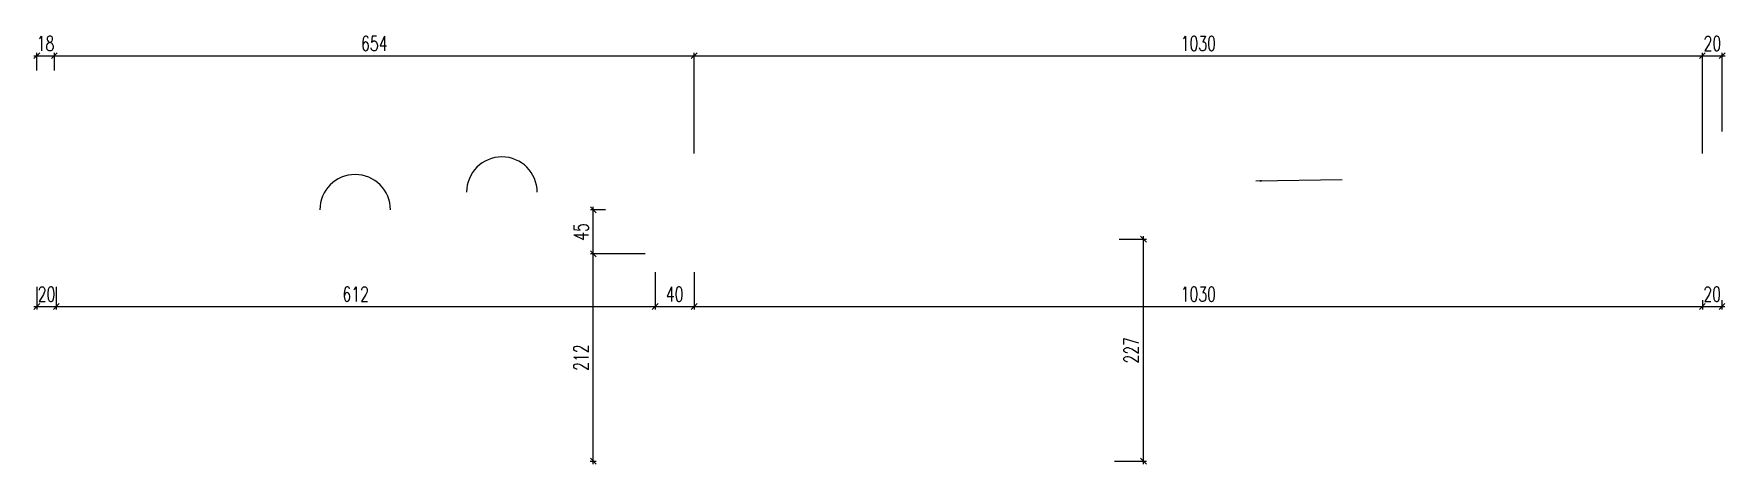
# Model space of a CAD drawing. Extents: x 307 to 786, y -197 to -94.
# Drawn here: x 364.46 to 381.75, y -196.03 to -191.63 of the extents above; entities that cross this region are included whole.
import ezdxf

# ---------------------------------------------------------------- set-up
doc = ezdxf.new("R2010")
doc.units = 0
doc.header["$LTSCALE"] = 0.5
doc.header["$MEASUREMENT"] = 0
doc.layers.get('DEFPOINTS').update_dxf_attribs({"linetype": 'CONTINUOUS'})
doc.layers.add('COTATION', color=7, linetype='CONTINUOUS')
doc.styles.add('ROMANS8', font='romans.shx', dxfattribs={"width": 0.7})
doc.dimstyles.new('COT50 cm', dxfattribs={"dimtxt": 0.15, "dimasz": 0.06, "dimexe": 0.03, "dimexo": 0.1, "dimgap": 0.05, "dimtad": 1, "dimdec": 0, "dimlfac": 100, "dimzin": 0, "dimdsep": 46, "dimtxsty": 'ROMANS8', "dimblk1": 'OBLIQUE', "dimblk2": 'OBLIQUE', "dimsah": 1, "dimcen": 0.03, "dimdle": 0.03, "dimclrt": 1, "dimadec": 0, "dimazin": 0, "dimtfac": 1, "dimtdec": 0, "dimtmove": 0, "dimatfit": 3, "dimfxl": 1, "dimfxlon": 1, "dimtolj": 1, "dimtzin": 0, "dimlwd": -1, "dimlwe": -1, "dimarcsym": 0})

msp = doc.modelspace()

# ---------------------------------------------------------------- blocks, each defined once
blk = doc.blocks.new('_Oblique')
at = {"layer": 'COTATION', "color": 0, "lineweight": -2}
blk.add_line((-0.5, -0.5), (0.5, 0.5), dxfattribs=at)
blk = doc.blocks.new('*D1568')
at = {"layer": 'COTATION', "color": 0, "transparency": 16777216}
for p, q in [((364.462, -191.85), (364.702, -191.85)), ((364.492, -192), (364.492, -191.82)), ((364.672, -192), (364.672, -191.82))]:
    blk.add_line(p, q, dxfattribs=at)
at = {"layer": 'DEFPOINTS', "color": 0, "transparency": 16777216}
for p in [(364.672, -191.85), (364.492, -192.1), (364.672, -192.1)]:
    blk.add_point(p, dxfattribs=at)
at = {"layer": 'COTATION', "color": 0, "transparency": 16777216, "xscale": 0.06, "yscale": 0.06, "zscale": 0.06, "rotation": 180}
blk.add_blockref('_Oblique', (364.492, -191.85), dxfattribs=at)
at = {"layer": 'COTATION', "color": 0, "transparency": 16777216, "xscale": 0.06, "yscale": 0.06, "zscale": 0.06}
blk.add_blockref('_Oblique', (364.672, -191.85), dxfattribs=at)
at = {"layer": 'COTATION', "color": 1, "transparency": 16777216, "insert": (364.582, -191.725), "char_height": 0.15, "attachment_point": 5, "style": 'ROMANS8'}
blk.add_mtext('\\A1;18', dxfattribs=at)
blk = doc.blocks.new('*D1569')
at = {"layer": 'COTATION', "color": 0, "transparency": 16777216}
for p, q in [((364.642, -191.85), (371.242, -191.85)), ((364.672, -192), (364.672, -191.82)), ((371.212, -192.85), (371.212, -191.82))]:
    blk.add_line(p, q, dxfattribs=at)
at = {"layer": 'DEFPOINTS', "color": 0, "transparency": 16777216}
for p in [(371.212, -191.85), (364.672, -192.1), (371.212, -193.246)]:
    blk.add_point(p, dxfattribs=at)
at = {"layer": 'COTATION', "color": 0, "transparency": 16777216, "xscale": 0.06, "yscale": 0.06, "zscale": 0.06, "rotation": 180}
blk.add_blockref('_Oblique', (364.672, -191.85), dxfattribs=at)
at = {"layer": 'COTATION', "color": 0, "transparency": 16777216, "xscale": 0.06, "yscale": 0.06, "zscale": 0.06}
blk.add_blockref('_Oblique', (371.212, -191.85), dxfattribs=at)
at = {"layer": 'COTATION', "color": 1, "transparency": 16777216, "insert": (367.942, -191.725), "char_height": 0.15, "attachment_point": 5, "style": 'ROMANS8'}
blk.add_mtext('\\A1;654', dxfattribs=at)
blk = doc.blocks.new('*D1570')
at = {"layer": 'COTATION', "color": 0, "transparency": 16777216}
for p, q in [((371.182, -191.85), (381.547, -191.85)), ((371.212, -192.85), (371.212, -191.82)), ((381.517, -192.85), (381.517, -191.82))]:
    blk.add_line(p, q, dxfattribs=at)
at = {"layer": 'DEFPOINTS', "color": 0, "transparency": 16777216}
for p in [(381.517, -191.85), (371.212, -193.246), (381.517, -194.102)]:
    blk.add_point(p, dxfattribs=at)
at = {"layer": 'COTATION', "color": 0, "transparency": 16777216, "xscale": 0.06, "yscale": 0.06, "zscale": 0.06, "rotation": 180}
blk.add_blockref('_Oblique', (371.212, -191.85), dxfattribs=at)
at = {"layer": 'COTATION', "color": 0, "transparency": 16777216, "xscale": 0.06, "yscale": 0.06, "zscale": 0.06}
blk.add_blockref('_Oblique', (381.517, -191.85), dxfattribs=at)
at = {"layer": 'COTATION', "color": 1, "transparency": 16777216, "insert": (376.365, -191.725), "char_height": 0.15, "attachment_point": 5, "style": 'ROMANS8'}
blk.add_mtext('\\A1;1030', dxfattribs=at)
blk = doc.blocks.new('*D1571')
at = {"layer": 'COTATION', "color": 0, "transparency": 16777216}
for p, q in [((381.487, -191.85), (381.75, -191.85)), ((381.517, -192.85), (381.517, -191.82)), ((381.72, -192.626), (381.72, -191.82))]:
    blk.add_line(p, q, dxfattribs=at)
at = {"layer": 'DEFPOINTS', "color": 0, "transparency": 16777216}
for p in [(381.72, -191.85), (381.72, -192.726), (381.517, -194.102)]:
    blk.add_point(p, dxfattribs=at)
at = {"layer": 'COTATION', "color": 0, "transparency": 16777216, "xscale": 0.06, "yscale": 0.06, "zscale": 0.06, "rotation": 180}
blk.add_blockref('_Oblique', (381.517, -191.85), dxfattribs=at)
at = {"layer": 'COTATION', "color": 0, "transparency": 16777216, "xscale": 0.06, "yscale": 0.06, "zscale": 0.06}
blk.add_blockref('_Oblique', (381.72, -191.85), dxfattribs=at)
at = {"layer": 'COTATION', "color": 1, "transparency": 16777216, "insert": (381.619, -191.725), "char_height": 0.15, "attachment_point": 5, "style": 'ROMANS8'}
blk.add_mtext('\\A1;20', dxfattribs=at)
blk = doc.blocks.new('*D1566')
at = {"layer": 'COTATION', "color": 0, "transparency": 16777216}
for p, q in [((370.712, -193.876), (370.151, -193.876)), ((370.181, -196.026), (370.181, -193.846)), ((370.149, -195.996), (370.211, -195.996))]:
    blk.add_line(p, q, dxfattribs=at)
at = {"layer": 'DEFPOINTS', "color": 0, "transparency": 16777216}
for p in [(370.181, -193.876), (370.812, -193.876), (370.049, -195.996)]:
    blk.add_point(p, dxfattribs=at)
at = {"layer": 'COTATION', "color": 0, "transparency": 16777216, "xscale": 0.06, "yscale": 0.06, "zscale": 0.06}
for p, rotation in [((370.181, -193.876), 90), ((370.181, -195.996), 270)]:
    blk.add_blockref('_Oblique', p, dxfattribs=dict(at, rotation=rotation))
at = {"layer": 'COTATION', "color": 1, "transparency": 16777216, "insert": (370.056, -194.936), "char_height": 0.15, "attachment_point": 5, "rotation": 90, "style": 'ROMANS8'}
blk.add_mtext('\\A1;212', dxfattribs=at)
blk = doc.blocks.new('*D1567')
at = {"layer": 'COTATION', "color": 0, "transparency": 16777216}
for p, q in [((370.304, -193.426), (370.151, -193.426)), ((370.181, -193.906), (370.181, -193.396)), ((370.712, -193.876), (370.151, -193.876))]:
    blk.add_line(p, q, dxfattribs=at)
at = {"layer": 'DEFPOINTS', "color": 0, "transparency": 16777216}
for p in [(370.181, -193.426), (370.404, -193.426), (370.812, -193.876)]:
    blk.add_point(p, dxfattribs=at)
at = {"layer": 'COTATION', "color": 0, "transparency": 16777216, "xscale": 0.06, "yscale": 0.06, "zscale": 0.06}
for p, rotation in [((370.181, -193.426), 90), ((370.181, -193.876), 270)]:
    blk.add_blockref('_Oblique', p, dxfattribs=dict(at, rotation=rotation))
at = {"layer": 'COTATION', "color": 1, "transparency": 16777216, "insert": (370.056, -193.651), "char_height": 0.15, "attachment_point": 5, "rotation": 90, "style": 'ROMANS8'}
blk.add_mtext('\\A1;45', dxfattribs=at)
blk = doc.blocks.new('*D1574')
at = {"layer": 'COTATION', "color": 0, "transparency": 16777216}
for p, q in [((364.492, -194.213), (364.492, -194.443)), ((364.692, -194.213), (364.692, -194.443)), ((364.462, -194.413), (364.722, -194.413))]:
    blk.add_line(p, q, dxfattribs=at)
at = {"layer": 'DEFPOINTS', "color": 0, "transparency": 16777216}
for p in [(364.492, -194.113), (364.692, -194.113), (364.692, -194.413)]:
    blk.add_point(p, dxfattribs=at)
at = {"layer": 'COTATION', "color": 0, "transparency": 16777216, "xscale": 0.06, "yscale": 0.06, "zscale": 0.06, "rotation": 180}
blk.add_blockref('_Oblique', (364.492, -194.413), dxfattribs=at)
at = {"layer": 'COTATION', "color": 0, "transparency": 16777216, "xscale": 0.06, "yscale": 0.06, "zscale": 0.06}
blk.add_blockref('_Oblique', (364.692, -194.413), dxfattribs=at)
at = {"layer": 'COTATION', "color": 1, "transparency": 16777216, "insert": (364.592, -194.288), "char_height": 0.15, "attachment_point": 5, "style": 'ROMANS8'}
blk.add_mtext('\\A1;20', dxfattribs=at)
blk = doc.blocks.new('*D1575')
at = {"layer": 'COTATION', "color": 0, "transparency": 16777216}
for p, q in [((370.812, -194.063), (370.812, -194.443)), ((364.692, -194.213), (364.692, -194.443)), ((364.662, -194.413), (370.842, -194.413))]:
    blk.add_line(p, q, dxfattribs=at)
at = {"layer": 'DEFPOINTS', "color": 0, "transparency": 16777216}
for p in [(370.812, -193.963), (364.692, -194.113), (370.812, -194.413)]:
    blk.add_point(p, dxfattribs=at)
at = {"layer": 'COTATION', "color": 0, "transparency": 16777216, "xscale": 0.06, "yscale": 0.06, "zscale": 0.06, "rotation": 180}
blk.add_blockref('_Oblique', (364.692, -194.413), dxfattribs=at)
at = {"layer": 'COTATION', "color": 0, "transparency": 16777216, "xscale": 0.06, "yscale": 0.06, "zscale": 0.06}
blk.add_blockref('_Oblique', (370.812, -194.413), dxfattribs=at)
at = {"layer": 'COTATION', "color": 1, "transparency": 16777216, "insert": (367.752, -194.288), "char_height": 0.15, "attachment_point": 5, "style": 'ROMANS8'}
blk.add_mtext('\\A1;612', dxfattribs=at)
blk = doc.blocks.new('*D1576')
at = {"layer": 'COTATION', "color": 0, "transparency": 16777216}
for p, q in [((370.812, -194.063), (370.812, -194.443)), ((371.212, -194.063), (371.212, -194.443)), ((370.782, -194.413), (371.242, -194.413))]:
    blk.add_line(p, q, dxfattribs=at)
at = {"layer": 'DEFPOINTS', "color": 0, "transparency": 16777216}
for p in [(370.812, -193.963), (371.212, -193.963), (371.212, -194.413)]:
    blk.add_point(p, dxfattribs=at)
at = {"layer": 'COTATION', "color": 0, "transparency": 16777216, "xscale": 0.06, "yscale": 0.06, "zscale": 0.06, "rotation": 180}
blk.add_blockref('_Oblique', (370.812, -194.413), dxfattribs=at)
at = {"layer": 'COTATION', "color": 0, "transparency": 16777216, "xscale": 0.06, "yscale": 0.06, "zscale": 0.06}
blk.add_blockref('_Oblique', (371.212, -194.413), dxfattribs=at)
at = {"layer": 'COTATION', "color": 1, "transparency": 16777216, "insert": (371.012, -194.288), "char_height": 0.15, "attachment_point": 5, "style": 'ROMANS8'}
blk.add_mtext('\\A1;40', dxfattribs=at)
blk = doc.blocks.new('*D1572')
at = {"layer": 'COTATION', "color": 0, "transparency": 16777216}
for p, q in [((371.212, -194.063), (371.212, -194.443)), ((371.182, -194.413), (381.547, -194.413)), ((381.517, -194.35), (381.517, -194.443))]:
    blk.add_line(p, q, dxfattribs=at)
at = {"layer": 'DEFPOINTS', "color": 0, "transparency": 16777216}
for p in [(371.212, -193.963), (381.517, -194.25), (381.517, -194.413)]:
    blk.add_point(p, dxfattribs=at)
at = {"layer": 'COTATION', "color": 0, "transparency": 16777216, "xscale": 0.06, "yscale": 0.06, "zscale": 0.06, "rotation": 180}
blk.add_blockref('_Oblique', (371.212, -194.413), dxfattribs=at)
at = {"layer": 'COTATION', "color": 0, "transparency": 16777216, "xscale": 0.06, "yscale": 0.06, "zscale": 0.06}
blk.add_blockref('_Oblique', (381.517, -194.413), dxfattribs=at)
at = {"layer": 'COTATION', "color": 1, "transparency": 16777216, "insert": (376.365, -194.288), "char_height": 0.15, "attachment_point": 5, "style": 'ROMANS8'}
blk.add_mtext('\\A1;1030', dxfattribs=at)
blk = doc.blocks.new('*D1573')
at = {"layer": 'COTATION', "color": 0, "transparency": 16777216}
for p, q in [((381.487, -194.413), (381.747, -194.413)), ((381.517, -194.35), (381.517, -194.443)), ((381.717, -194.35), (381.717, -194.443))]:
    blk.add_line(p, q, dxfattribs=at)
at = {"layer": 'DEFPOINTS', "color": 0, "transparency": 16777216}
for p in [(381.517, -194.25), (381.717, -194.25), (381.717, -194.413)]:
    blk.add_point(p, dxfattribs=at)
at = {"layer": 'COTATION', "color": 0, "transparency": 16777216, "xscale": 0.06, "yscale": 0.06, "zscale": 0.06, "rotation": 180}
blk.add_blockref('_Oblique', (381.517, -194.413), dxfattribs=at)
at = {"layer": 'COTATION', "color": 0, "transparency": 16777216, "xscale": 0.06, "yscale": 0.06, "zscale": 0.06}
blk.add_blockref('_Oblique', (381.717, -194.413), dxfattribs=at)
at = {"layer": 'COTATION', "color": 1, "transparency": 16777216, "insert": (381.617, -194.288), "char_height": 0.15, "attachment_point": 5, "style": 'ROMANS8'}
blk.add_mtext('\\A1;20', dxfattribs=at)
blk = doc.blocks.new('*D1565')
at = {"layer": 'COTATION', "color": 0, "transparency": 16777216}
for p, q in [((375.556, -193.726), (375.835, -193.726)), ((375.805, -196.026), (375.805, -193.696)), ((375.508, -195.996), (375.835, -195.996))]:
    blk.add_line(p, q, dxfattribs=at)
at = {"layer": 'DEFPOINTS', "color": 0, "transparency": 16777216}
for p in [(375.456, -193.726), (375.805, -193.726), (375.408, -195.996)]:
    blk.add_point(p, dxfattribs=at)
at = {"layer": 'COTATION', "color": 0, "transparency": 16777216, "xscale": 0.06, "yscale": 0.06, "zscale": 0.06}
for p, rotation in [((375.805, -193.726), 90), ((375.805, -195.996), 270)]:
    blk.add_blockref('_Oblique', p, dxfattribs=dict(at, rotation=rotation))
at = {"layer": 'COTATION', "color": 1, "transparency": 16777216, "insert": (375.68, -194.861), "char_height": 0.15, "attachment_point": 5, "rotation": 90, "style": 'ROMANS8'}
blk.add_mtext('\\A1;227', dxfattribs=at)

# ---------------------------------------------------------------- dimensions: what is measured, and where the dimension line sits
at = {"layer": 'COTATION'}
for base, p1, p2, picture, middle in [((364.6721, -191.8501), (364.4921, -192.0999), (364.6721, -192.0999), '*D1568', (364.5821, -191.8501)), ((364.6921, -194.4129), (364.4921, -194.1131), (364.6921, -194.1131), '*D1574', (364.5921, -194.4129))]:
    dim = msp.add_linear_dim(base=base, p1=p1, p2=p2, dimstyle='COT50 cm', dxfattribs=at)
    dim.commit()
    dim.dimension.update_dxf_attribs({"geometry": picture, "text_midpoint": middle, "dimtype": 160})
dim = msp.add_linear_dim(base=(371.2121, -191.8501), p1=(364.6721, -192.0999), p2=(371.2121, -193.2458), dimstyle='COT50 cm', dxfattribs=at)
dim.commit()
dim.dimension.update_dxf_attribs({"geometry": '*D1569', "text_midpoint": (367.9421, -191.7251)})
for base, p1, p2, picture, middle in [((381.517122, -191.850099), (371.212124, -193.245824), (381.517122, -194.101662), '*D1570', (376.364623, -191.725099)), ((370.8121, -194.4129), (364.6921, -194.1131), (370.8121, -193.9631), '*D1575', (367.7521, -194.2879)), ((371.2121, -194.4129), (370.8121, -193.9631), (371.2121, -193.9631), '*D1576', (371.0121, -194.2879)), ((381.517122, -194.412941), (371.212124, -193.963074), (381.517122, -194.250118), '*D1572', (376.364623, -194.287941))]:
    dim = msp.add_linear_dim(base=base, p1=p1, p2=p2, dimstyle='COT50 cm', override={"dimtmove": 1}, dxfattribs=at)
    dim.commit()
    dim.dimension.update_dxf_attribs({"geometry": picture, "text_midpoint": middle})
for base, p1, p2, picture, middle in [((381.7199, -191.8501), (381.5171, -194.1017), (381.7199, -192.7258), '*D1571', (381.6185, -191.8501)), ((381.7171, -194.4129), (381.5171, -194.2501), (381.7171, -194.2501), '*D1573', (381.6171, -194.4129))]:
    dim = msp.add_linear_dim(base=base, p1=p1, p2=p2, dimstyle='COT50 cm', override={"dimtmove": 1}, dxfattribs=at)
    dim.commit()
    dim.dimension.update_dxf_attribs({"geometry": picture, "text_midpoint": middle, "dimtype": 160})
for base, p1, p2, picture, middle in [((370.1807, -193.4258), (370.8121, -193.8758), (370.4036, -193.4258), '*D1567', (370.0557, -193.6508)), ((375.8053, -193.7258), (375.4076, -195.9958), (375.4556, -193.7258), '*D1565', (375.6803, -194.8608)), ((370.1807, -193.8758), (370.0493, -195.9958), (370.8121, -193.8758), '*D1566', (370.0557, -194.9358))]:
    dim = msp.add_linear_dim(base=base, p1=p1, p2=p2, angle=90, dimstyle='COT50 cm', override={"dimtmove": 1}, dxfattribs=at)
    dim.commit()
    dim.dimension.update_dxf_attribs({"geometry": picture, "text_midpoint": middle})

# ---------------------------------------------------------------- linework, layer by layer
at = {"layer": 'COTATION'}
for centre in [(369.2463, -193.2458), (367.7465, -193.4258)]:
    msp.add_arc(centre, 0.3611, 0, 180, dxfattribs=at)

msp.set_redraw_order([(e.dxf.handle, doc.entitydb.next_handle()) for e in msp.query("TEXT MTEXT ATTDEF DIMENSION ARC_DIMENSION")])  # texts and dimensions are drawn at this point

# ---------------------------------------------------------------- leaders
msp.add_leader([(376.9517, -193.1302), (377.8337, -193.116)], dimstyle='COT50 cm', override={"dimgap": 0.05, "dimtad": 0}, dxfattribs=at)

doc.saveas('drawing.dxf')
